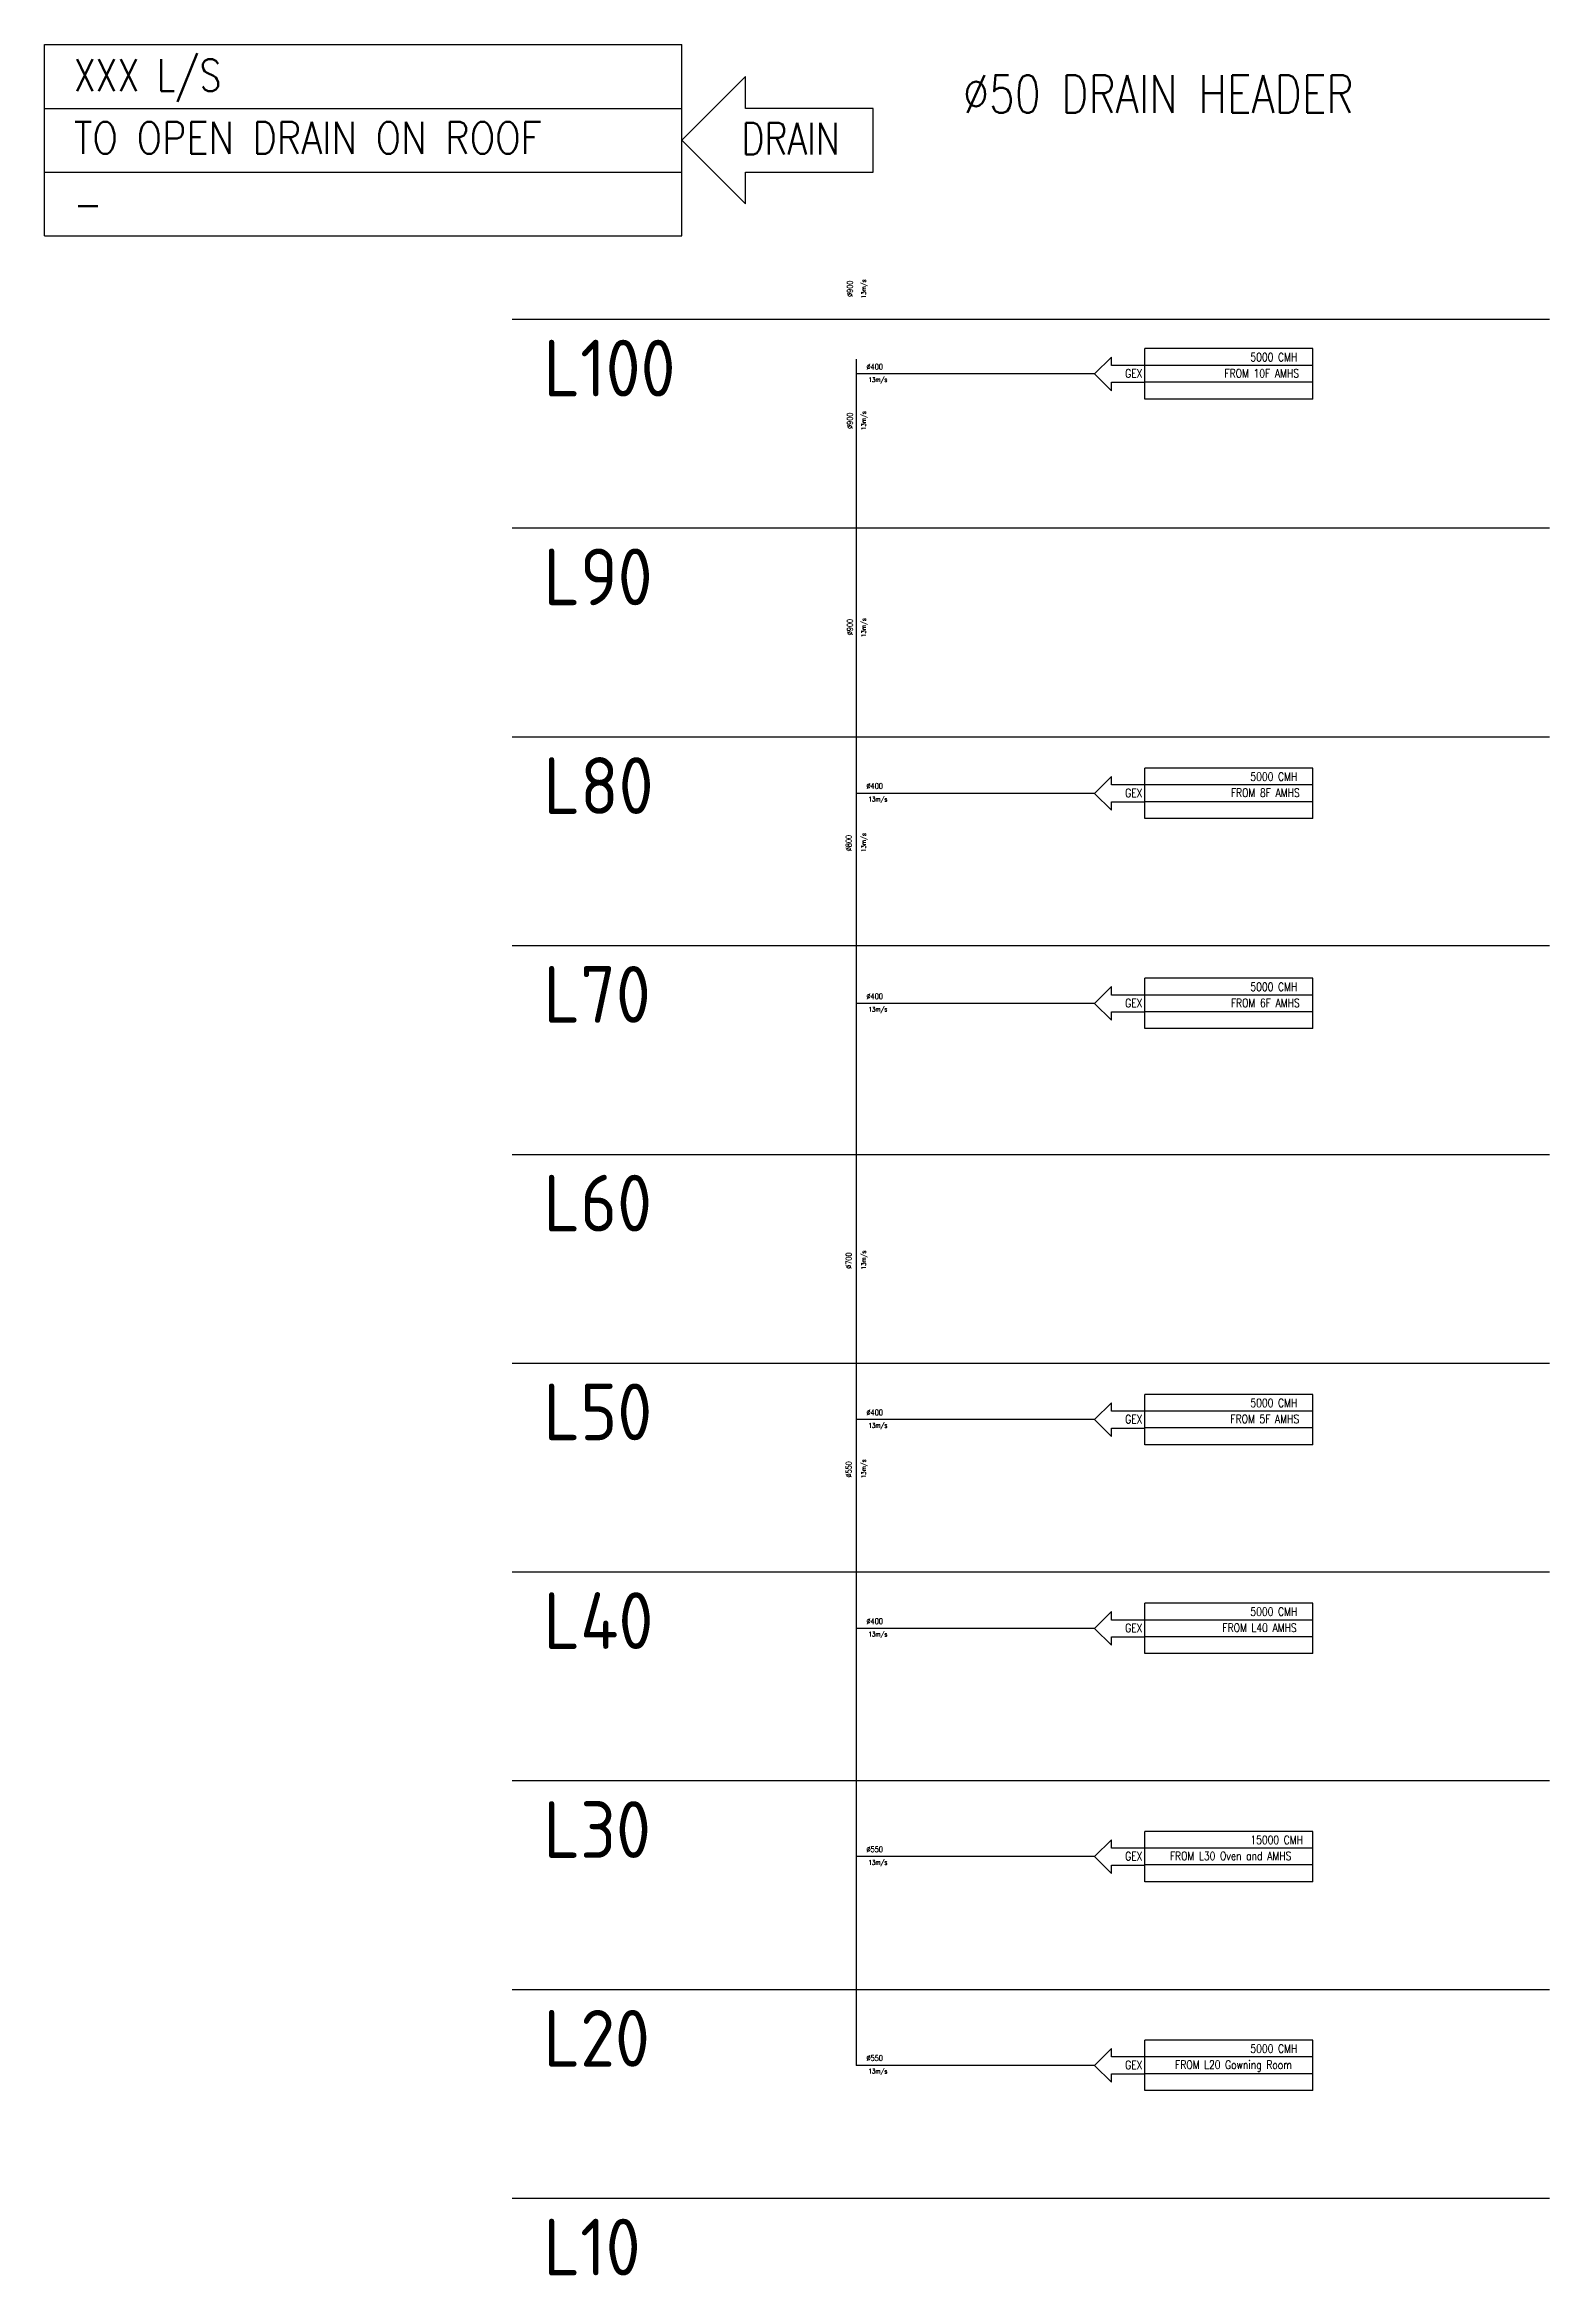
# Model space of a CAD drawing. Header units: millimetres. Extents: x 112 to 18918, y 65 to 12131.
# Drawn here: x 112 to 1047, y 65 to 1451 of the extents above; entities that cross this region are included whole.
import ezdxf
from ezdxf.enums import TextEntityAlignment as Align

# ---------------------------------------------------------------- set-up
doc = ezdxf.new("R2010")
doc.units = ezdxf.units.MM
for name, color, linetype in [('DETL-TXT', 4, 'Continuous'), ('M-CEQPM-MAU', 22, 'Continuous'), ('X-F10A-PID-F0-00-MAMEX-001$0$DRAWING CONNECTOR', 3, 'Continuous'), ('X-F10A-PID-F0-00-MAMEX-001$0$M-_DUCTAME-_E-', 40, 'Continuous'), ('X-F10A-PID-F0-00-MAMEX-001$0$X-F10X-PID-F0-00-MAMEX-001$0$M-_DUCTAME-_E-', 40, 'Continuous'), ('X-F10A-PID-F0-00-MEXHA-001$0$M-_DUCTACE-_T-', 3, 'Continuous')]:
    doc.layers.add(name, color=color, linetype=linetype)
doc.styles.add('AA-TXT', font='isocp.shx', dxfattribs={"bigfont": 'chineset.shx'})
doc.styles.add('X-F10A-PID-F0-00-MAMEX-001$0$ROMANS', font='romans.shx', dxfattribs={"width": 0.8})
doc.styles.add('X-F10A-PID-F0-00-MEXHA-001$0$ROMANS', font='romans.shx', dxfattribs={"width": 0.8})

msp = doc.modelspace()

# ---------------------------------------------------------------- texts
at = {"layer": 'DETL-TXT', "color": 2, "ltscale": 0.1, "style": 'AA-TXT'}
for s, p in [('L100', (421.7, 1232.1)), ('L90', (421.7, 1102.4)), ('L80', (421.7, 972.7)), ('L70', (421.7, 843)), ('L60', (421.7, 713.3)), ('L50', (421.7, 583.6)), ('L40', (421.7, 453.9)), ('L30', (421.7, 324.1)), ('L20', (421.7, 194.4)), ('L10', (421.7, 64.7))]:
    msp.add_text(s, height=35.24, dxfattribs=at).set_placement(p)
at = {"layer": 'X-F10A-PID-F0-00-MAMEX-001$0$X-F10X-PID-F0-00-MAMEX-001$0$M-_DUCTAME-_E-', "style": 'X-F10A-PID-F0-00-MAMEX-001$0$ROMANS', "width": 0.8}
for s, height, p in [('%%C900', 3.52, (613.8, 1293.9)), ('13m/s', 2.82, (622, 1293.1)), ('%%C900', 3.52, (613.8, 1211.9)), ('13m/s', 2.82, (622, 1211.2)), ('%%C900', 3.52, (613.8, 1083.7)), ('13m/s', 2.82, (622, 1082.6)), ('%%C800', 3.52, (613.1, 949.5)), ('13m/s', 2.82, (622, 949.1)), ('%%C700', 3.52, (613.1, 690.1)), ('13m/s', 2.82, (622, 689.7)), ('%%C550', 3.52, (613.1, 560.4)), ('13m/s', 2.82, (622, 560))]:
    msp.add_text(s, height=height, rotation=90, dxfattribs=at).set_placement(p)
for s, height, p in [('%%C400', 3.52, (622.4, 1248.8)), ('13m/s', 2.82, (623.6, 1241.1)), ('%%C400', 3.52, (622.4, 988.3)), ('13m/s', 2.82, (623.6, 980.5)), ('%%C400', 3.52, (622.4, 857.7)), ('13m/s', 2.82, (623.6, 849.9)), ('%%C400', 3.52, (622.4, 599.1)), ('13m/s', 2.82, (623.6, 591.4)), ('%%C400', 3.52, (622.4, 469.4)), ('13m/s', 2.82, (623.6, 461.7)), ('%%C550', 3.52, (622.4, 327.7)), ('13m/s', 2.82, (623.6, 319.9)), ('%%C550', 3.52, (622.4, 198)), ('13m/s', 2.82, (623.6, 190.2))]:
    msp.add_text(s, height=height, dxfattribs=at).set_placement(p)
at = {"layer": 'X-F10A-PID-F0-00-MEXHA-001$0$M-_DUCTACE-_T-', "style": 'X-F10A-PID-F0-00-MEXHA-001$0$ROMANS', "width": 0.8}
msp.add_text('%%C50 DRAIN HEADER', height=23.429, dxfattribs=at).set_placement((682.4, 1408.3))

# ---------------------------------------------------------------- blocks, each defined once
blk = doc.blocks.new('X-F10A-PID-F0-00-MAMEX-001$0$PFEILEIN')
at = {"flags": 128}
blk.add_lwpolyline([(15, -2.5), (25, -2.5), (25, -5), (30, 0), (25, 5), (25, 2.5), (15, 2.5)], close=True, dxfattribs=at)
at = {"style": 'X-F10A-PID-F0-00-MAMEX-001$0$ROMANS', "width": 0.8}
blk.add_attdef('MEDIUM', text='', height=2.5, dxfattribs=at).set_placement((15.5, 0), align=Align.MIDDLE_LEFT)
blk = doc.blocks.new('X-F10A-PID-F0-00-MAMEX-001$0$Textblock')
for p, q in [((0, 15), (50, 15)), ((0, 15), (0, 0)), ((50, 15), (50, 0)), ((0, 10), (50, 10)), ((0, 5), (50, 5)), ((0, 0), (50, 0))]:
    blk.add_line(p, q)
at = {"style": 'X-F10A-PID-F0-00-MAMEX-001$0$ROMANS', "width": 0.8}
for tag, p in [('X', (2.29, 11.06)), ('LINE2', (2.29, 6.06)), ('LINE3', (2.29, 1.06))]:
    blk.add_attdef(tag, p, '', height=2.5, dxfattribs=at)

# ---------------------------------------------------------------- linework, layer by layer
at = {"layer": 'M-CEQPM-MAU', "ltscale": 0.1}
for p, q in [((402.3, 1280.1), (1046.7, 1280.1)), ((402.3, 1150.4), (1046.7, 1150.4)), ((402.3, 1020.6), (1046.7, 1020.6)), ((402.3, 890.9), (1046.7, 890.9)), ((402.3, 761.2), (1046.7, 761.2)), ((402.3, 631.5), (1046.7, 631.5)), ((402.3, 501.8), (1046.7, 501.8)), ((402.3, 372.1), (1046.7, 372.1)), ((402.3, 242.4), (1046.7, 242.4)), ((402.3, 112.7), (1046.7, 112.7))]:
    msp.add_line(p, q, dxfattribs=at)
at = {"layer": 'X-F10A-PID-F0-00-MAMEX-001$0$M-_DUCTAME-_E-'}
msp.add_line((615.9, 1255.2), (615.9, 195.2), dxfattribs=at)
for points in [[(764.2, 1246.1), (615.9, 1246.1)], [(764.2, 985.5), (615.9, 985.5)], [(764.2, 855), (615.9, 855)], [(764.2, 596.4), (615.9, 596.4)], [(764.2, 466.7), (615.9, 466.7)], [(764.2, 324.9), (615.9, 324.9)], [(764.2, 195.2), (615.9, 195.2)]]:
    msp.add_lwpolyline(points, dxfattribs=at)

# ---------------------------------------------------------------- block references
at = {"layer": 'X-F10A-PID-F0-00-MAMEX-001$0$DRAWING CONNECTOR', "color": 3}
ref = msp.add_blockref('X-F10A-PID-F0-00-MAMEX-001$0$Textblock', (111.7, 1450.7), dxfattribs=dict(at, xscale=-7.917901451588261, yscale=7.917901451588261, zscale=7.917901451588261, rotation=180))
ref.add_attrib('LINE3', 'XXX L/S', (129.9, 1421.8), dxfattribs={"layer": '0', "color": 0, "height": 19.79, "style": 'X-F10A-PID-F0-00-MAMEX-001$0$ROMANS', "width": 0.8})
ref.add_attrib('LINE2', 'TO OPEN DRAIN ON ROOF', (129.9, 1382.9), dxfattribs={"layer": '0', "color": 0, "height": 19.795, "style": 'X-F10A-PID-F0-00-MAMEX-001$0$ROMANS', "width": 0.85})
ref.add_attrib('X', '-', (129.9, 1341.8), dxfattribs={"layer": '0', "color": 0, "height": 19.8, "style": 'X-F10A-PID-F0-00-MAMEX-001$0$ROMANS', "width": 0.8})
ref = msp.add_blockref('X-F10A-PID-F0-00-MAMEX-001$0$PFEILEIN', (745.2, 1391.3), dxfattribs=dict(at, xscale=7.917901451588261, yscale=7.917901451588261, zscale=7.917901451588261, rotation=179.9999999999999))
ref.add_attrib('MEDIUM', 'DRAIN', dxfattribs={"layer": '0', "color": 0, "height": 19.79, "style": 'X-F10A-PID-F0-00-MAMEX-001$0$ROMANS', "width": 0.8}).set_placement((544.8, 1392.3), align=Align.MIDDLE_LEFT)
ref = msp.add_blockref('X-F10A-PID-F0-00-MAMEX-001$0$Textblock', (899.7, 1261.8), dxfattribs=dict(at, xscale=2.085745283206693, yscale=2.085745283206693, zscale=2.085745283206693, rotation=180))
ref.add_attrib('LINE3', '5000 CMH', (860.9, 1253.9), dxfattribs={"layer": '0', "color": 0, "height": 5.21, "style": 'X-F10A-PID-F0-00-MAMEX-001$0$ROMANS', "width": 0.8})
ref.add_attrib('LINE2', 'FROM 10F AMHS', (844.8, 1243.9), dxfattribs={"layer": '0', "color": 0, "height": 5.214, "style": 'X-F10A-PID-F0-00-MAMEX-001$0$ROMANS', "width": 0.8})
ref = msp.add_blockref('X-F10A-PID-F0-00-MAMEX-001$0$PFEILEIN', (826.7, 1246.1), dxfattribs=dict(at, xscale=2.085745283206693, yscale=2.085745283206693, zscale=2.085745283206693, rotation=180))
ref.add_attrib('MEDIUM', 'GEX', dxfattribs={"layer": '0', "color": 0, "height": 5.21, "style": 'X-F10A-PID-F0-00-MAMEX-001$0$ROMANS', "width": 0.8}).set_placement((783.1, 1246.4), align=Align.MIDDLE_LEFT)
ref = msp.add_blockref('X-F10A-PID-F0-00-MAMEX-001$0$Textblock', (899.7, 1001.2), dxfattribs=dict(at, xscale=2.085745283206693, yscale=2.085745283206693, zscale=2.085745283206693, rotation=180))
ref.add_attrib('LINE3', '5000 CMH', (860.9, 993.3), dxfattribs={"layer": '0', "color": 0, "height": 5.21, "style": 'X-F10A-PID-F0-00-MAMEX-001$0$ROMANS', "width": 0.8})
ref.add_attrib('LINE2', 'FROM 8F AMHS', (848.8, 983.3), dxfattribs={"layer": '0', "color": 0, "height": 5.214, "style": 'X-F10A-PID-F0-00-MAMEX-001$0$ROMANS', "width": 0.8})
ref = msp.add_blockref('X-F10A-PID-F0-00-MAMEX-001$0$PFEILEIN', (826.7, 985.5), dxfattribs=dict(at, xscale=2.085745283206693, yscale=2.085745283206693, zscale=2.085745283206693, rotation=180))
ref.add_attrib('MEDIUM', 'GEX', dxfattribs={"layer": '0', "color": 0, "height": 5.21, "style": 'X-F10A-PID-F0-00-MAMEX-001$0$ROMANS', "width": 0.8}).set_placement((783.1, 985.8), align=Align.MIDDLE_LEFT)
ref = msp.add_blockref('X-F10A-PID-F0-00-MAMEX-001$0$PFEILEIN', (826.7, 855), dxfattribs=dict(at, xscale=2.085745283206693, yscale=2.085745283206693, zscale=2.085745283206693, rotation=180))
ref.add_attrib('MEDIUM', 'GEX', dxfattribs={"layer": '0', "color": 0, "height": 5.21, "style": 'X-F10A-PID-F0-00-MAMEX-001$0$ROMANS', "width": 0.8}).set_placement((783.1, 855.2), align=Align.MIDDLE_LEFT)
ref = msp.add_blockref('X-F10A-PID-F0-00-MAMEX-001$0$Textblock', (899.7, 870.6), dxfattribs=dict(at, xscale=2.085745283206693, yscale=2.085745283206693, zscale=2.085745283206693, rotation=180))
ref.add_attrib('LINE3', '5000 CMH ', (860.9, 862.7), dxfattribs={"layer": '0', "color": 0, "height": 5.21, "style": 'X-F10A-PID-F0-00-MAMEX-001$0$ROMANS', "width": 0.8})
ref.add_attrib('LINE2', 'FROM 6F AMHS', (848.8, 852.7), dxfattribs={"layer": '0', "color": 0, "height": 5.214, "style": 'X-F10A-PID-F0-00-MAMEX-001$0$ROMANS', "width": 0.8})
ref = msp.add_blockref('X-F10A-PID-F0-00-MAMEX-001$0$Textblock', (899.7, 612.1), dxfattribs=dict(at, xscale=2.085745283206693, yscale=2.085745283206693, zscale=2.085745283206693, rotation=180))
ref.add_attrib('LINE3', '5000 CMH', (860.9, 604.2), dxfattribs={"layer": '0', "color": 0, "height": 5.21, "style": 'X-F10A-PID-F0-00-MAMEX-001$0$ROMANS', "width": 0.8})
ref.add_attrib('LINE2', 'FROM 5F AMHS', (848.5, 594.2), dxfattribs={"layer": '0', "color": 0, "height": 5.214, "style": 'X-F10A-PID-F0-00-MAMEX-001$0$ROMANS', "width": 0.8})
ref = msp.add_blockref('X-F10A-PID-F0-00-MAMEX-001$0$PFEILEIN', (826.7, 596.4), dxfattribs=dict(at, xscale=2.085745283206693, yscale=2.085745283206693, zscale=2.085745283206693, rotation=180))
ref.add_attrib('MEDIUM', 'GEX', dxfattribs={"layer": '0', "color": 0, "height": 5.21, "style": 'X-F10A-PID-F0-00-MAMEX-001$0$ROMANS', "width": 0.8}).set_placement((783.1, 596.7), align=Align.MIDDLE_LEFT)
ref = msp.add_blockref('X-F10A-PID-F0-00-MAMEX-001$0$PFEILEIN', (826.7, 466.7), dxfattribs=dict(at, xscale=2.085745283206693, yscale=2.085745283206693, zscale=2.085745283206693, rotation=180))
ref.add_attrib('MEDIUM', 'GEX', dxfattribs={"layer": '0', "color": 0, "height": 5.21, "style": 'X-F10A-PID-F0-00-MAMEX-001$0$ROMANS', "width": 0.8}).set_placement((783.1, 467), align=Align.MIDDLE_LEFT)
ref = msp.add_blockref('X-F10A-PID-F0-00-MAMEX-001$0$Textblock', (899.7, 482.3), dxfattribs=dict(at, xscale=2.085745283206693, yscale=2.085745283206693, zscale=2.085745283206693, rotation=180))
ref.add_attrib('LINE3', '5000 CMH', (860.9, 474.5), dxfattribs={"layer": '0', "color": 0, "height": 5.21, "style": 'X-F10A-PID-F0-00-MAMEX-001$0$ROMANS', "width": 0.8})
ref.add_attrib('LINE2', 'FROM L40 AMHS', (843.5, 464.5), dxfattribs={"layer": '0', "color": 0, "height": 5.214, "style": 'X-F10A-PID-F0-00-MAMEX-001$0$ROMANS', "width": 0.8})
ref = msp.add_blockref('X-F10A-PID-F0-00-MAMEX-001$0$PFEILEIN', (826.7, 324.9), dxfattribs=dict(at, xscale=2.085745283206693, yscale=2.085745283206693, zscale=2.085745283206693, rotation=180))
ref.add_attrib('MEDIUM', 'GEX', dxfattribs={"layer": '0', "color": 0, "height": 5.21, "style": 'X-F10A-PID-F0-00-MAMEX-001$0$ROMANS', "width": 0.8}).set_placement((783.1, 325.2), align=Align.MIDDLE_LEFT)
ref = msp.add_blockref('X-F10A-PID-F0-00-MAMEX-001$0$Textblock', (899.7, 340.6), dxfattribs=dict(at, xscale=2.085745283206693, yscale=2.085745283206693, zscale=2.085745283206693, rotation=180))
ref.add_attrib('LINE3', '15000 CMH', (860.9, 332.7), dxfattribs={"layer": '0', "color": 0, "height": 5.21, "style": 'X-F10A-PID-F0-00-MAMEX-001$0$ROMANS', "width": 0.8})
ref.add_attrib('LINE2', 'FROM L30 Oven and AMHS', (810.9, 322.7), dxfattribs={"layer": '0', "color": 0, "height": 5.214, "style": 'X-F10A-PID-F0-00-MAMEX-001$0$ROMANS', "width": 0.8})
ref = msp.add_blockref('X-F10A-PID-F0-00-MAMEX-001$0$Textblock', (899.7, 210.9), dxfattribs=dict(at, xscale=2.085745283206693, yscale=2.085745283206693, zscale=2.085745283206693, rotation=180))
ref.add_attrib('LINE3', '5000 CMH', (860.9, 203), dxfattribs={"layer": '0', "color": 0, "height": 5.21, "style": 'X-F10A-PID-F0-00-MAMEX-001$0$ROMANS', "width": 0.8})
ref.add_attrib('LINE2', 'FROM L20 Gowning Room', (814.1, 193), dxfattribs={"layer": '0', "color": 0, "height": 5.214, "style": 'X-F10A-PID-F0-00-MAMEX-001$0$ROMANS', "width": 0.8})
ref = msp.add_blockref('X-F10A-PID-F0-00-MAMEX-001$0$PFEILEIN', (826.7, 195.2), dxfattribs=dict(at, xscale=2.085745283206693, yscale=2.085745283206693, zscale=2.085745283206693, rotation=180))
ref.add_attrib('MEDIUM', 'GEX', dxfattribs={"layer": '0', "color": 0, "height": 5.21, "style": 'X-F10A-PID-F0-00-MAMEX-001$0$ROMANS', "width": 0.8}).set_placement((783.1, 195.5), align=Align.MIDDLE_LEFT)

msp.set_redraw_order([(e.dxf.handle, doc.entitydb.next_handle()) for e in msp.query("TEXT MTEXT ATTDEF DIMENSION ARC_DIMENSION")])  # texts and dimensions are drawn at this point

doc.saveas('drawing.dxf')
